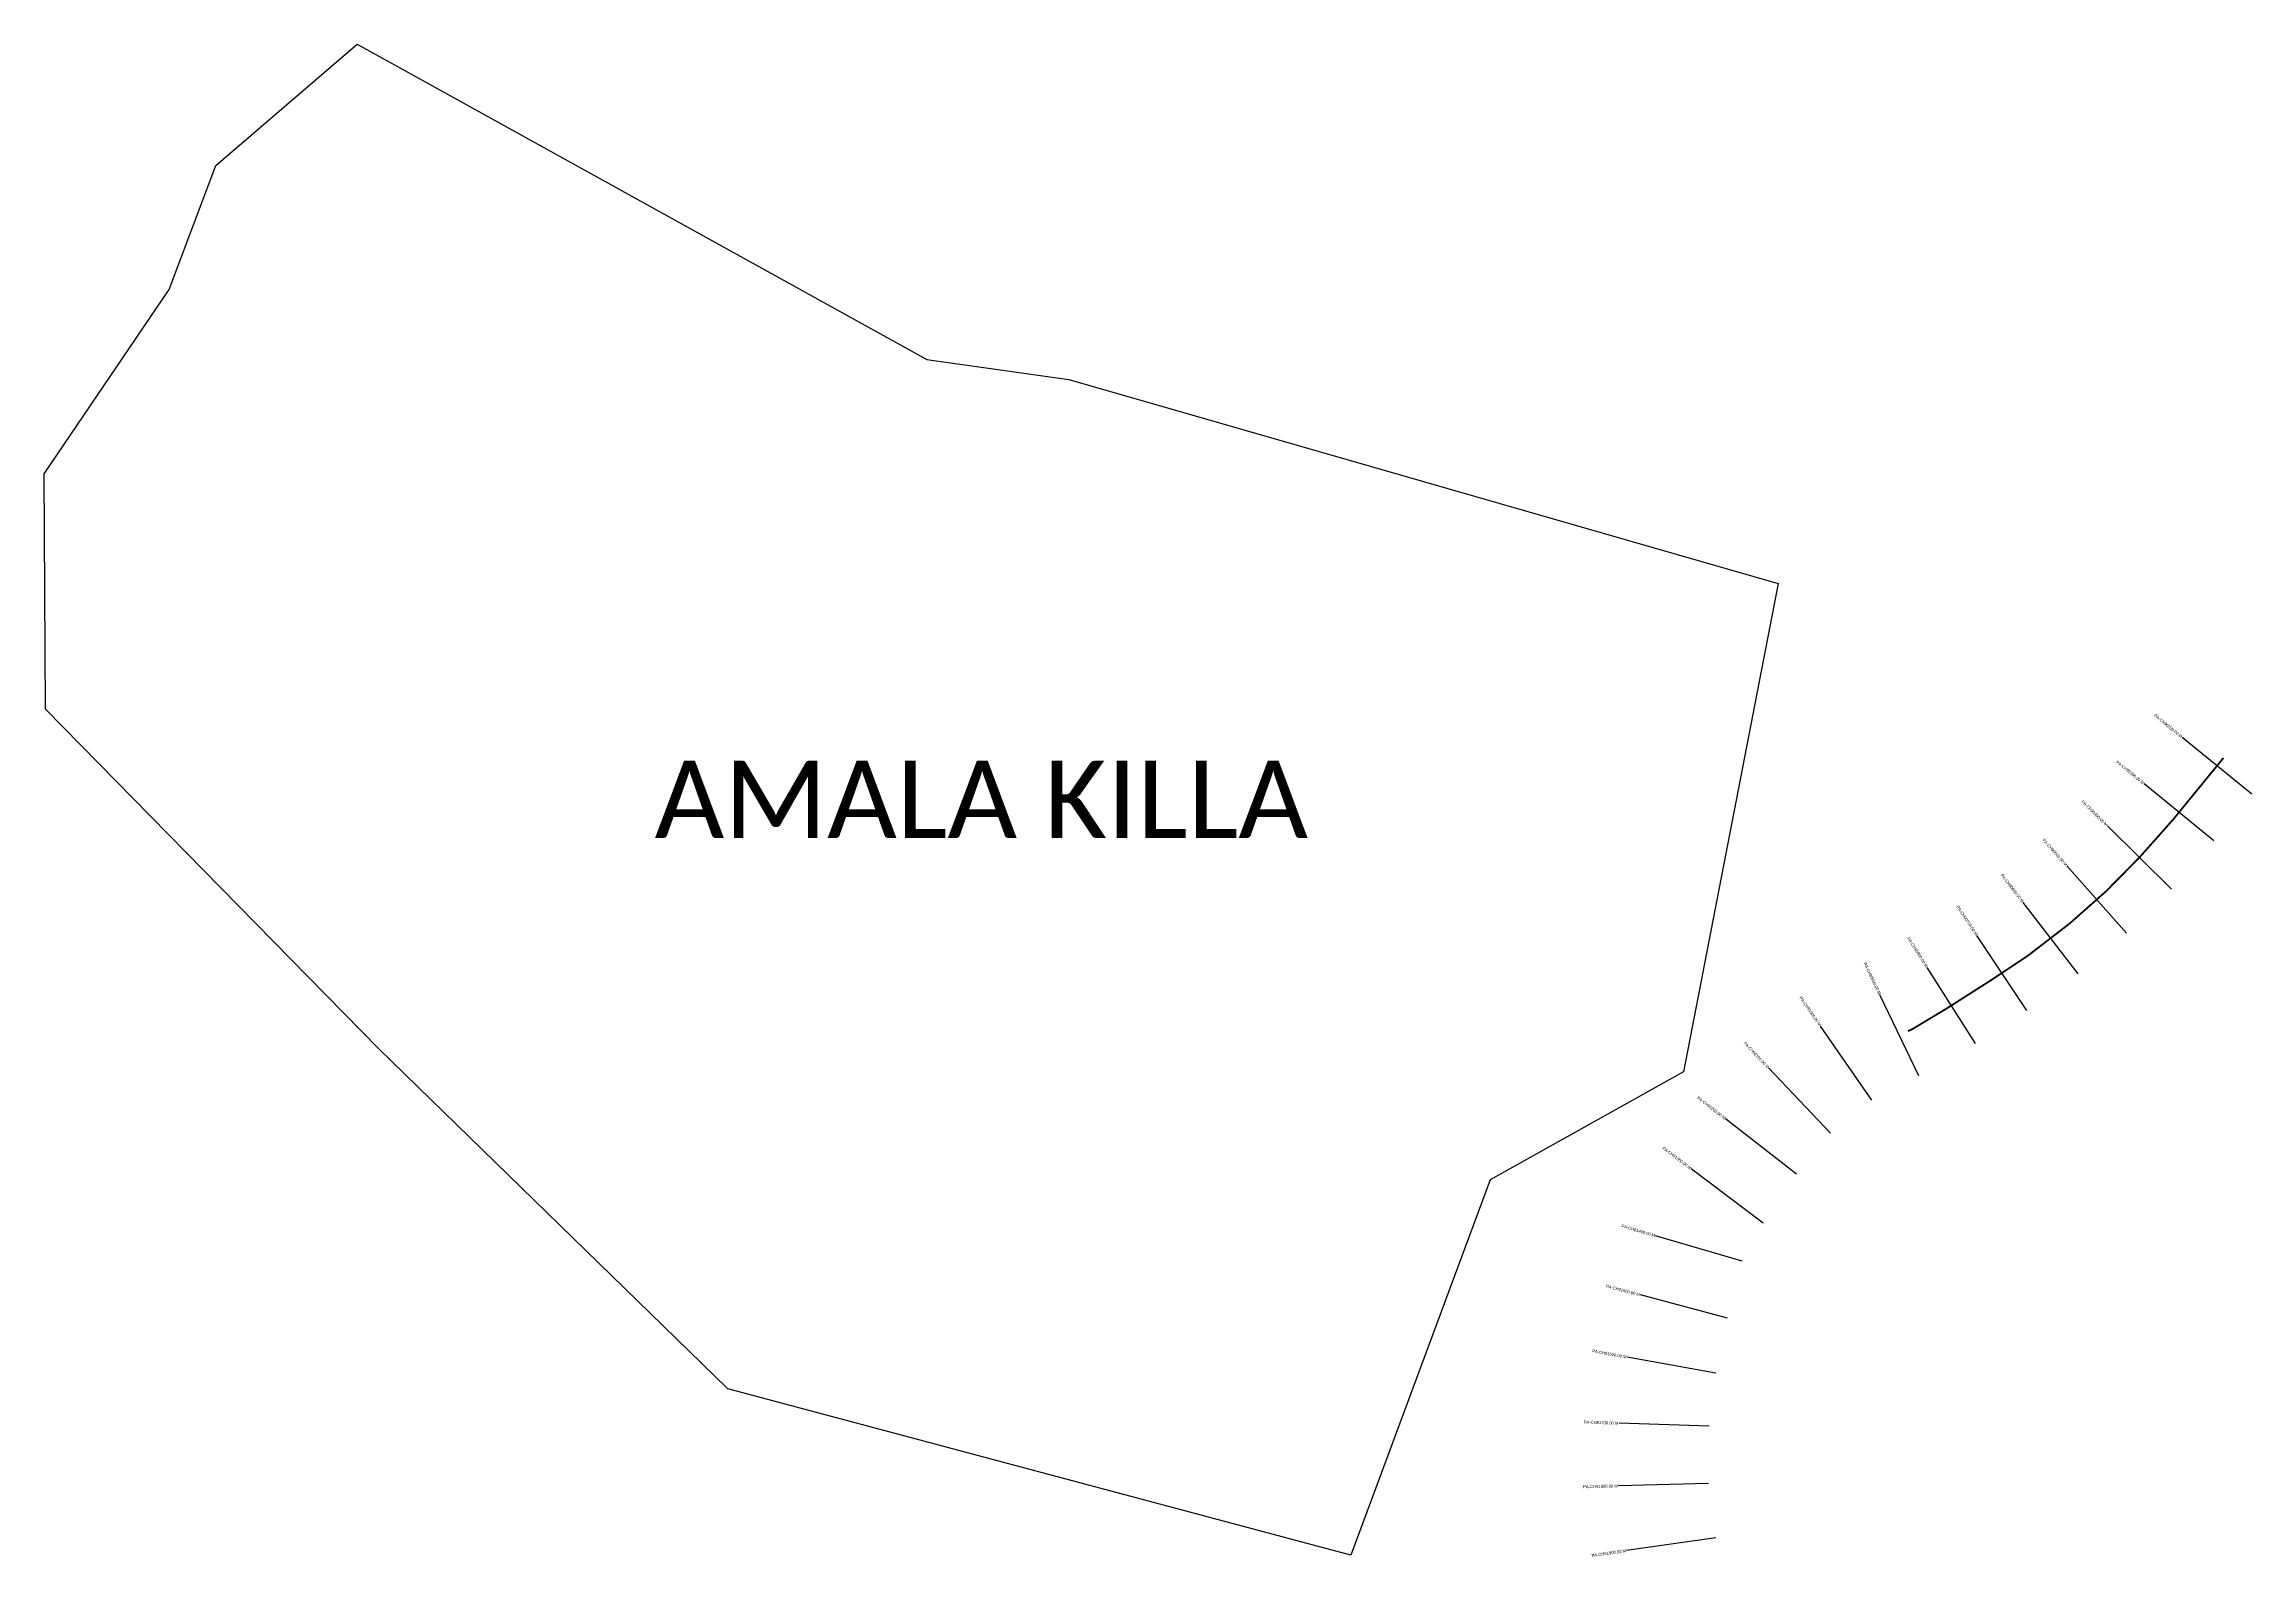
# Model space of a CAD drawing. Header units: metres. Extents: x 260510 to 264188, y 2153279 to 2155799.
import ezdxf
from ezdxf.enums import TextEntityAlignment as Align

# ---------------------------------------------------------------- set-up
doc = ezdxf.new("R2010")
doc.units = ezdxf.units.M
for name, color, linetype in [('CS', 134, 'Continuous'), ('CSMark', 6, 'Continuous'), ('NATURALLY PROTECTED', 3, 'Continuous'), ('village', 3, 'Continuous'), ('VILLAGE NAME', 250, 'Continuous')]:
    doc.layers.add(name, color=color, linetype=linetype)

msp = doc.modelspace()

# ---------------------------------------------------------------- linework, layer by layer
at = {"layer": 'CS'}
for p, q in [((264187.6, 2154549.3), (264071.5, 2154644.2)), ((264187.6, 2154549.3), (264071.5, 2154644.2)), ((264187.6, 2154549.3), (264071.5, 2154644.2)), ((264187.6, 2154549.3), (264071.5, 2154644.2)), ((264124.3, 2154471.9), (264008.2, 2154566.8)), ((264124.3, 2154471.9), (264008.2, 2154566.8)), ((264124.3, 2154471.9), (264008.2, 2154566.8)), ((264124.3, 2154471.9), (264008.2, 2154566.8)), ((264053.7, 2154391.5), (263947, 2154496.8)), ((264053.7, 2154391.5), (263947, 2154496.8)), ((264053.7, 2154391.5), (263947, 2154496.8)), ((264053.7, 2154391.5), (263947, 2154496.8)), ((263978.9, 2154317.9), (263879.4, 2154430.1)), ((263978.9, 2154317.9), (263879.4, 2154430.1)), ((263978.9, 2154317.9), (263879.4, 2154430.1)), ((263978.9, 2154317.9), (263879.4, 2154430.1)), ((263898.4, 2154250.4), (263806.8, 2154369.2)), ((263898.4, 2154250.4), (263806.8, 2154369.2)), ((263898.4, 2154250.4), (263806.8, 2154369.2)), ((263898.4, 2154250.4), (263806.8, 2154369.2)), ((263812.8, 2154189.2), (263729.7, 2154314.1)), ((263812.8, 2154189.2), (263729.7, 2154314.1)), ((263812.8, 2154189.2), (263729.7, 2154314.1)), ((263812.8, 2154189.2), (263729.7, 2154314.1)), ((263727.5, 2154134.3), (263646.9, 2154260.8)), ((263727.5, 2154134.3), (263646.9, 2154260.8)), ((263727.5, 2154134.3), (263646.9, 2154260.8)), ((263727.5, 2154134.3), (263646.9, 2154260.8)), ((263632.9, 2154080.2), (263568.1, 2154215.5)), ((263632.9, 2154080.2), (263568.1, 2154215.5)), ((263632.9, 2154080.2), (263568.1, 2154215.5)), ((263632.9, 2154080.2), (263568.1, 2154215.5)), ((263554.7, 2154039.8), (263469.3, 2154163.2)), ((263554.7, 2154039.8), (263469.3, 2154163.2)), ((263554.7, 2154039.8), (263469.3, 2154163.2)), ((263554.7, 2154039.8), (263469.3, 2154163.2)), ((263486, 2153984.6), (263382.7, 2154093.4)), ((263486, 2153984.6), (263382.7, 2154093.4)), ((263486, 2153984.6), (263382.7, 2154093.4)), ((263486, 2153984.6), (263382.7, 2154093.4)), ((263429.3, 2153916.4), (263310.9, 2154008.5)), ((263429.3, 2153916.4), (263310.9, 2154008.5)), ((263429.3, 2153916.4), (263310.9, 2154008.5)), ((263429.3, 2153916.4), (263310.9, 2154008.5)), ((263373.5, 2153834.9), (263253.8, 2153925.3)), ((263373.5, 2153834.9), (263253.8, 2153925.3)), ((263373.5, 2153834.9), (263253.8, 2153925.3)), ((263373.5, 2153834.9), (263253.8, 2153925.3)), ((263338.3, 2153771.5), (263194.4, 2153813.9)), ((263338.3, 2153771.5), (263194.4, 2153813.9)), ((263338.3, 2153771.5), (263194.4, 2153813.9)), ((263338.3, 2153771.5), (263194.4, 2153813.9)), ((263313.9, 2153676.5), (263169, 2153715.3)), ((263313.9, 2153676.5), (263169, 2153715.3)), ((263313.9, 2153676.5), (263169, 2153715.3)), ((263313.9, 2153676.5), (263169, 2153715.3)), ((263294.5, 2153584.8), (263146.9, 2153611.6)), ((263294.5, 2153584.8), (263146.9, 2153611.6)), ((263294.5, 2153584.8), (263146.9, 2153611.6)), ((263294.5, 2153584.8), (263146.9, 2153611.6)), ((263283.4, 2153496.6), (263133.5, 2153501.6)), ((263283.4, 2153496.6), (263133.5, 2153501.6)), ((263283.4, 2153496.6), (263133.5, 2153501.6)), ((263283.4, 2153496.6), (263133.5, 2153501.6)), ((263282.5, 2153401.1), (263132.6, 2153397.2)), ((263282.5, 2153401.1), (263132.6, 2153397.2)), ((263282.5, 2153401.1), (263132.6, 2153397.2)), ((263282.5, 2153401.1), (263132.6, 2153397.2)), ((263294.6, 2153310.6), (263146.1, 2153289.4)), ((263294.6, 2153310.6), (263146.1, 2153289.4)), ((263294.6, 2153310.6), (263146.1, 2153289.4)), ((263294.6, 2153310.6), (263146.1, 2153289.4))]:
    msp.add_line(p, q, dxfattribs=at)
at = {"layer": 'NATURALLY PROTECTED', "color": 2, "const_width": 3, "flags": 128}
msp.add_lwpolyline([(264140.4, 2154610), (264055.3, 2154505.9), (264000.7, 2154444.5), (263945.2, 2154388.2), (263884.5, 2154334.4), (263814.3, 2154280.3), (263753.3, 2154239.7), (263678.6, 2154192.1), (263622.4, 2154158.3), (263614.7, 2154154.6)], dxfattribs=at)
at = {"layer": 'village'}
for points in [[(260796, 2155597.1), (261031.3, 2155799)], [(260718.4, 2155390.3), (260796, 2155597.1)]]:
    msp.add_lwpolyline(points, dxfattribs=at)
at = {"layer": 'village', "color": 3, "true_color": 0x00ff00}
for points in [[(261031.3, 2155799, 0), (261980.4, 2155273.8, 0), (262217.1, 2155240.5, 0), (263398.8, 2154900.5, 0)], [(263398.8, 2154900.5, 0), (263241.1, 2154086.9, 0), (262918.8, 2153907.1, 0), (262686.8, 2153282, 0), (261648.8, 2153558.8, 0), (261067.4, 2154125.3, 0), (260512.2, 2154690.9, 0), (260510, 2155083, 0), (260718.4, 2155390.3, 0)]]:
    msp.add_polyline3d(points, dxfattribs=at)

# ---------------------------------------------------------------- texts
at = {"layer": 'CSMark'}
for s, rotation, p in [('PA-CH90200.00 M', 320.7499, (264070.7, 2154644.9)), ('PA-CH90200.00 M', 320.7499, (264070.7, 2154644.9)), ('PA-CH90200.00 M', 320.7499, (264070.7, 2154644.9)), ('PA-CH90200.00 M', 320.7499, (264070.7, 2154644.9)), ('PA-CH90300.00 M', 320.7499, (264007.4, 2154567.4)), ('PA-CH90300.00 M', 320.7499, (264007.4, 2154567.4)), ('PA-CH90300.00 M', 320.7499, (264007.4, 2154567.4)), ('PA-CH90300.00 M', 320.7499, (264007.4, 2154567.4)), ('PA-CH90400.00 M', 315.3922, (263946.2, 2154497.5)), ('PA-CH90400.00 M', 315.3922, (263946.2, 2154497.5)), ('PA-CH90400.00 M', 315.3922, (263946.2, 2154497.5)), ('PA-CH90400.00 M', 315.3922, (263946.2, 2154497.5)), ('PA-CH90500.00 M', 311.5755, (263878.7, 2154430.9)), ('PA-CH90500.00 M', 311.5755, (263878.7, 2154430.9)), ('PA-CH90500.00 M', 311.5755, (263878.7, 2154430.9)), ('PA-CH90500.00 M', 311.5755, (263878.7, 2154430.9)), ('PA-CH90600.00 M', 307.6369, (263806.2, 2154370)), ('PA-CH90600.00 M', 307.6369, (263806.2, 2154370)), ('PA-CH90600.00 M', 307.6369, (263806.2, 2154370)), ('PA-CH90600.00 M', 307.6369, (263806.2, 2154370)), ('PA-CH90700.00 M', 303.6204, (263729.2, 2154315)), ('PA-CH90700.00 M', 303.6204, (263729.2, 2154315)), ('PA-CH90700.00 M', 303.6204, (263729.2, 2154315)), ('PA-CH90700.00 M', 303.6204, (263729.2, 2154315)), ('PA-CH90800.00 M', 302.5025, (263646.3, 2154261.7)), ('PA-CH90800.00 M', 302.5025, (263646.3, 2154261.7)), ('PA-CH90800.00 M', 302.5025, (263646.3, 2154261.7)), ('PA-CH90800.00 M', 302.5025, (263646.3, 2154261.7)), ('PA-CH90900.00 M', 295.6114, (263567.7, 2154216.4)), ('PA-CH90900.00 M', 295.6114, (263567.7, 2154216.4)), ('PA-CH90900.00 M', 295.6114, (263567.7, 2154216.4)), ('PA-CH90900.00 M', 295.6114, (263567.7, 2154216.4)), ('PA-CH91000.00 M', 304.6781, (263468.7, 2154164)), ('PA-CH91000.00 M', 304.6781, (263468.7, 2154164)), ('PA-CH91000.00 M', 304.6781, (263468.7, 2154164)), ('PA-CH91000.00 M', 304.6781, (263468.7, 2154164)), ('PA-CH91100.00 M', 313.5356, (263382, 2154094.1)), ('PA-CH91100.00 M', 313.5356, (263382, 2154094.1)), ('PA-CH91100.00 M', 313.5356, (263382, 2154094.1)), ('PA-CH91100.00 M', 313.5356, (263382, 2154094.1)), ('PA-CH91200.00 M', 322.1198, (263310.1, 2154009.1)), ('PA-CH91200.00 M', 322.1198, (263310.1, 2154009.1)), ('PA-CH91200.00 M', 322.1198, (263310.1, 2154009.1)), ('PA-CH91200.00 M', 322.1198, (263310.1, 2154009.1)), ('PA-CH91300.00 M', 322.9127, (263253, 2153925.9)), ('PA-CH91300.00 M', 322.9127, (263253, 2153925.9)), ('PA-CH91300.00 M', 322.9127, (263253, 2153925.9)), ('PA-CH91300.00 M', 322.9127, (263253, 2153925.9)), ('PA-CH91400.00 M', 343.6075, (263193.4, 2153814.1)), ('PA-CH91400.00 M', 343.6075, (263193.4, 2153814.1)), ('PA-CH91400.00 M', 343.6075, (263193.4, 2153814.1)), ('PA-CH91400.00 M', 343.6075, (263193.4, 2153814.1)), ('PA-CH91500.00 M', 345.0245, (263168, 2153715.5)), ('PA-CH91500.00 M', 345.0245, (263168, 2153715.5)), ('PA-CH91500.00 M', 345.0245, (263168, 2153715.5)), ('PA-CH91500.00 M', 345.0245, (263168, 2153715.5)), ('PA-CH91600.00 M', 349.6968, (263145.9, 2153611.8)), ('PA-CH91600.00 M', 349.6968, (263145.9, 2153611.8)), ('PA-CH91600.00 M', 349.6968, (263145.9, 2153611.8)), ('PA-CH91600.00 M', 349.6968, (263145.9, 2153611.8)), ('PA-CH91700.00 M', 358.08, (263132.5, 2153501.6)), ('PA-CH91700.00 M', 358.08, (263132.5, 2153501.6)), ('PA-CH91700.00 M', 358.08, (263132.5, 2153501.6)), ('PA-CH91700.00 M', 358.08, (263132.5, 2153501.6)), ('PA-CH91800.00 M', 1.5035, (263131.6, 2153397.1)), ('PA-CH91800.00 M', 1.5035, (263131.6, 2153397.1)), ('PA-CH91800.00 M', 1.5035, (263131.6, 2153397.1)), ('PA-CH91800.00 M', 1.5035, (263131.6, 2153397.1)), ('PA-CH91900.00 M', 8.1231, (263145.1, 2153289.3)), ('PA-CH91900.00 M', 8.1231, (263145.1, 2153289.3)), ('PA-CH91900.00 M', 8.1231, (263145.1, 2153289.3)), ('PA-CH91900.00 M', 8.1231, (263145.1, 2153289.3))]:
    msp.add_text(s, height=5, rotation=rotation, dxfattribs=at).set_placement(p, align=Align.MIDDLE_RIGHT)
at = {"layer": 'VILLAGE NAME', "insert": (261526.9, 2154605.2), "char_height": 128.647, "attachment_point": 1}
msp.add_mtext_dynamic_manual_height_columns('{\\fCalibri|b0|i0|c0|p34;AMALA KILLA }', width=1334.797, gutter_width=643.2, heights=[0], dxfattribs=at)

doc.saveas('drawing.dxf')
